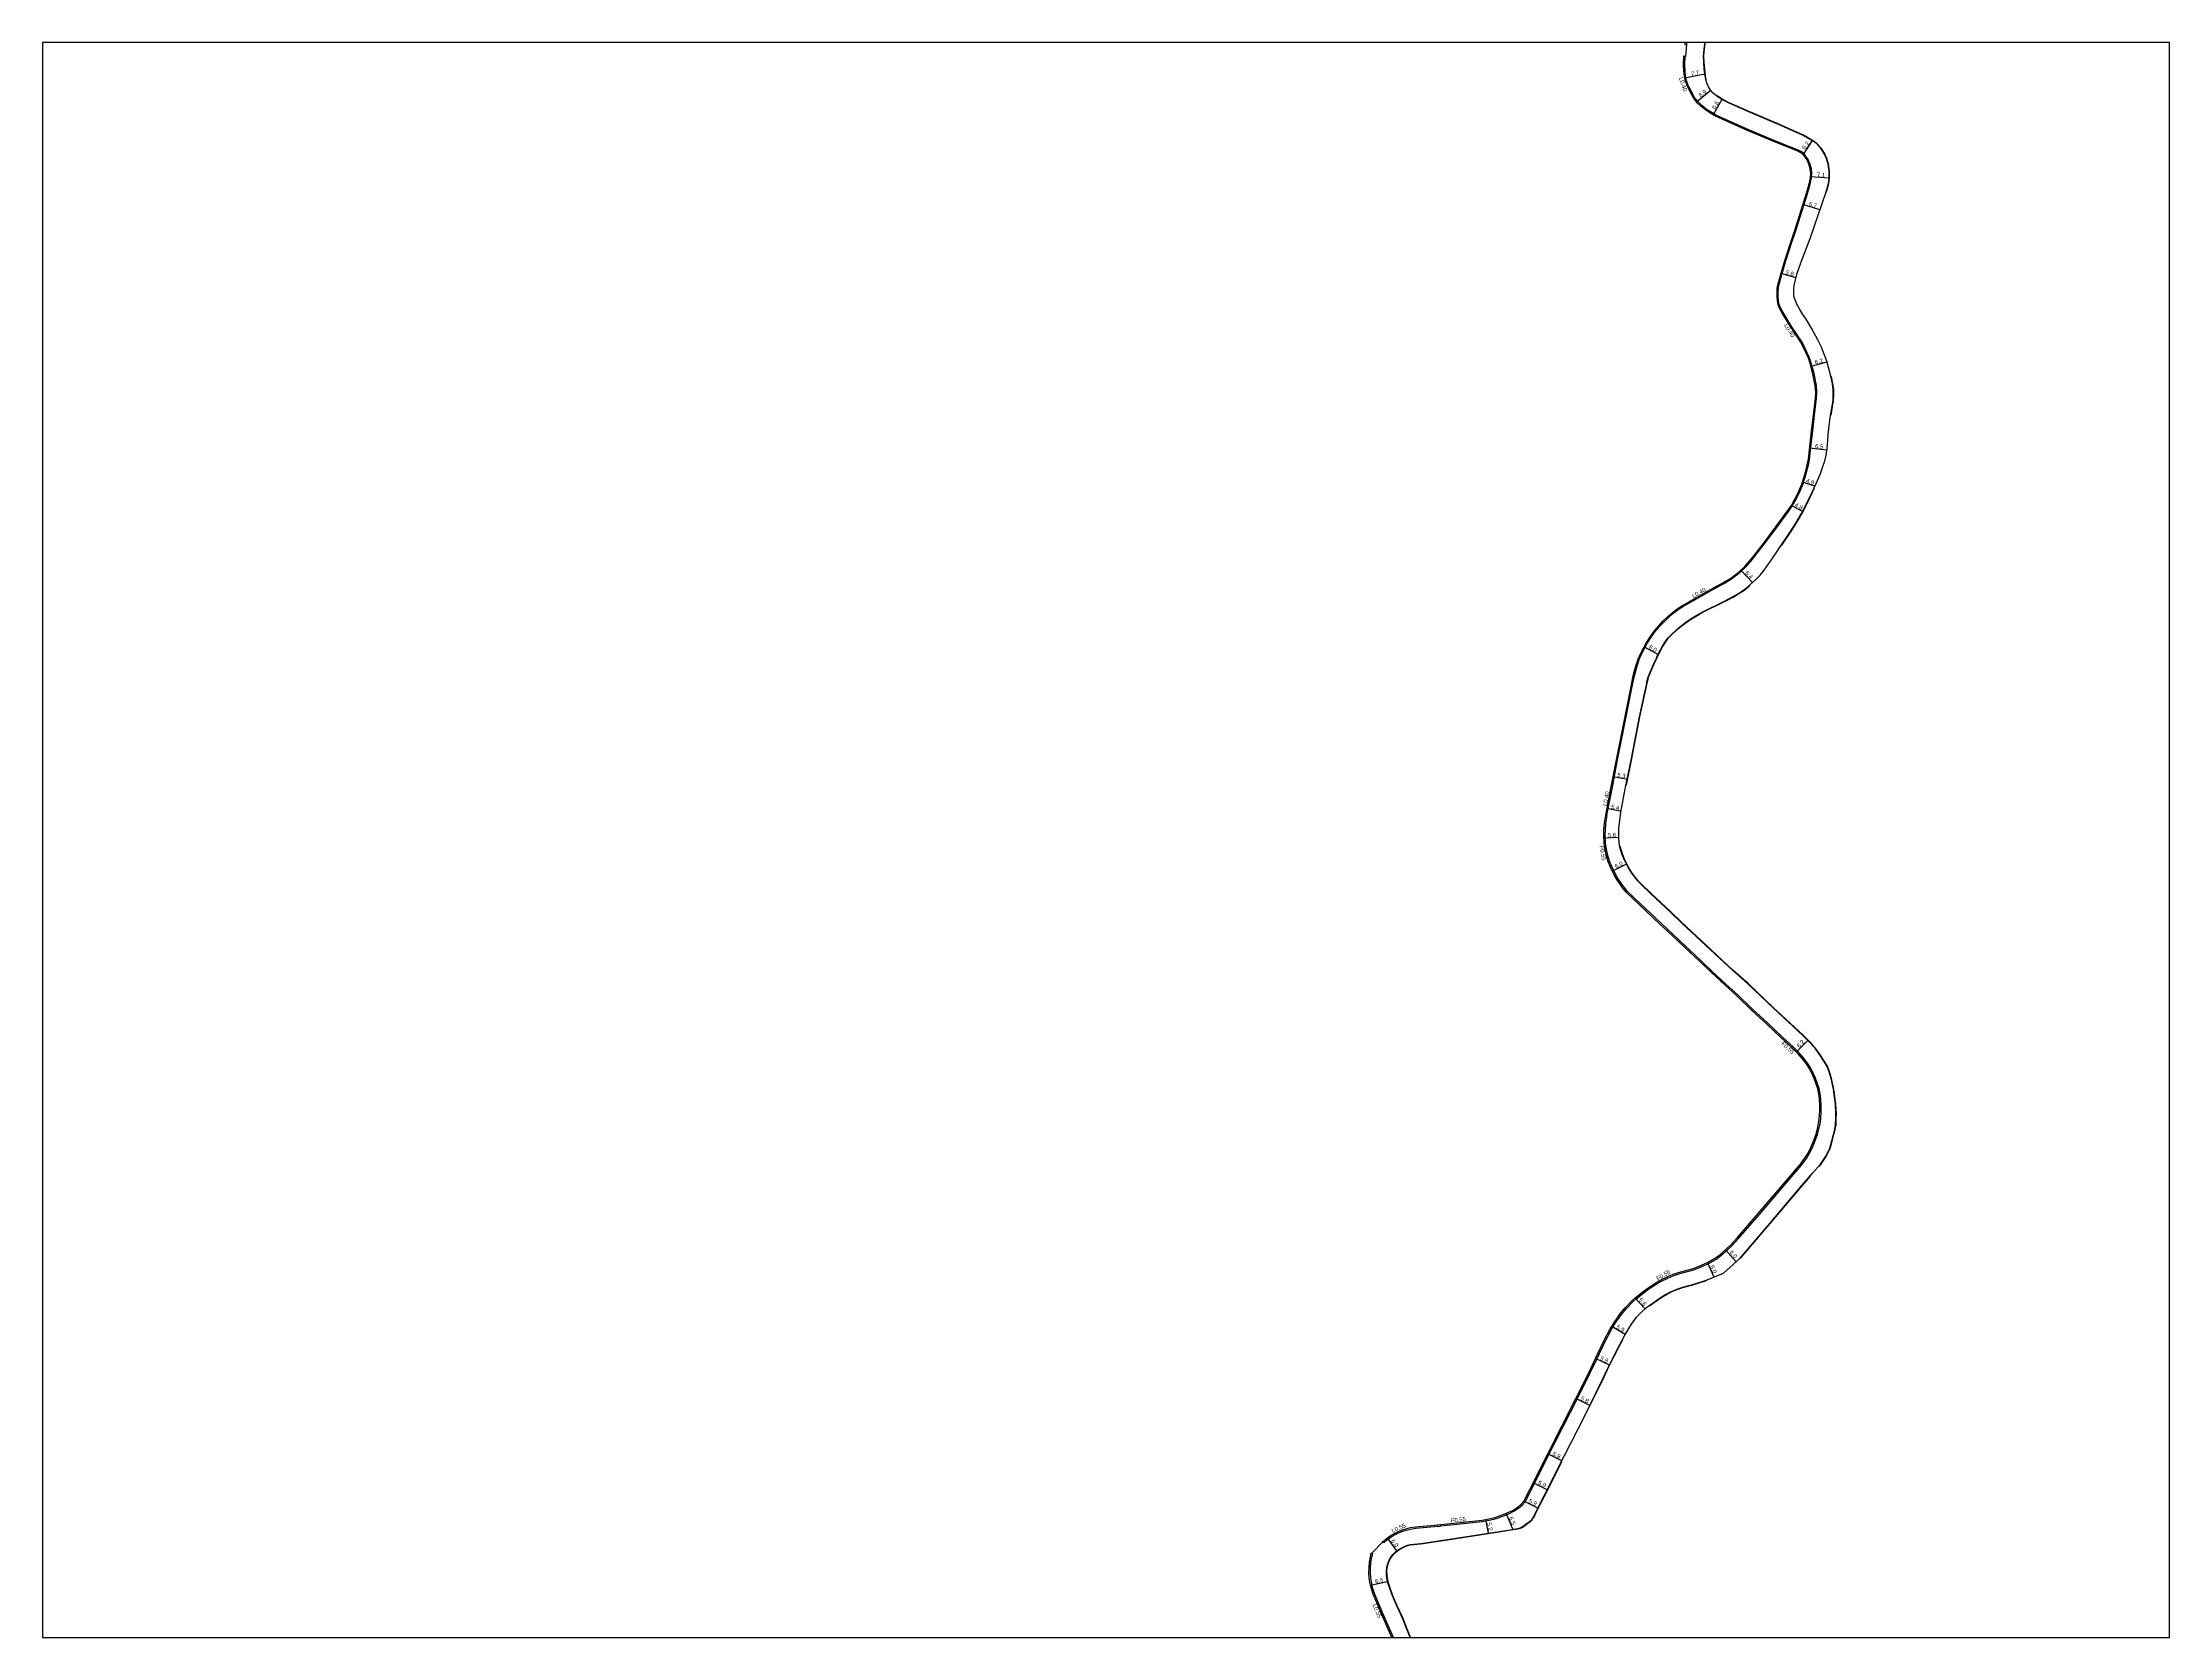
# Model space of a CAD drawing. Header units: metres. Extents: x -24000 to -20000, y -93000 to -89999.
# Drawn here: x -24000 to -23200, y -92400 to -91800 of the extents above; entities that cross this region are included whole.
import ezdxf

# ---------------------------------------------------------------- set-up
doc = ezdxf.new("R2010")
doc.units = ezdxf.units.M
doc.header["$LTSCALE"] = 2.5
for name, color, linetype in [('側溝・桝', 7, 'Continuous'), ('図郭', 7, 'Continuous'), ('幅員', 7, 'Continuous'), ('歩道・分離帯・安全施設', 7, 'Continuous'), ('道路', 7, 'Continuous')]:
    doc.layers.add(name, color=color, linetype=linetype)
doc.styles.get("Standard").update_dxf_attribs({"font": ''})
doc.styles.get('Standard').set_extended_font_data('@MS PGothic')

msp = doc.modelspace()

# ---------------------------------------------------------------- linework, layer by layer
at = {"layer": '側溝・桝'}
for points in [[(-23381.57, -91800.86), (-23381.51, -91800)], [(-23411.59, -92090.72), (-23409.53, -92080.13), (-23407.69, -92070.5), (-23405.68, -92060.5), (-23404.18, -92053.04), (-23402.17, -92042.93), (-23401.27, -92038.29), (-23400.4, -92035.04), (-23399.42, -92032.15), (-23398.57, -92030.09), (-23397.48, -92027.97), (-23396.32, -92025.89), (-23394.89, -92023.7), (-23393.39, -92021.62), (-23391.8, -92019.67), (-23390.23, -92018.01), (-23388.43, -92016.27), (-23386.86, -92014.95), (-23384.88, -92013.4), (-23382.98, -92012.11), (-23378.56, -92009.59), (-23372.42, -92006.11), (-23367.15, -92003.22), (-23364.79, -92001.81), (-23361.51, -91999.3), (-23359.45, -91997.34), (-23357.76, -91995.5), (-23355.9, -91993.19), (-23352.4, -91988.68), (-23347.68, -91982.41), (-23343.32, -91976.44), (-23341.85, -91974.38), (-23340.39, -91971.76), (-23339.05, -91969), (-23337.9, -91966.3), (-23337, -91963.55), (-23336.14, -91960.28), (-23335.81, -91958.99), (-23335.42, -91956.8), (-23335.03, -91953.33), (-23334.2, -91946.1), (-23333.52, -91940.22), (-23332.74, -91933.83), (-23332.58, -91931.66), (-23332.81, -91929.05), (-23333.68, -91924.53), (-23334.75, -91920.64), (-23335.44, -91918.58), (-23336.34, -91916.49), (-23337.94, -91913.28), (-23338.44, -91912.36), (-23341.85, -91907.16), (-23345.35, -91901.6), (-23346.32, -91899.83), (-23346.75, -91898.52), (-23347.05, -91897.02), (-23347.19, -91895.57), (-23347.17, -91893.96), (-23347.11, -91892.35), (-23346.93, -91891.38), (-23345.76, -91887.3), (-23344.26, -91882.18), (-23342, -91875.16), (-23340.82, -91871.51), (-23340.7, -91871.17), (-23338.28, -91863.62), (-23336.4, -91857.63), (-23335.23, -91853.73), (-23334.66, -91850.95), (-23334.53, -91849.14), (-23334.68, -91847.59), (-23335.15, -91845.92), (-23335.94, -91843.96), (-23336.85, -91842.59), (-23337.68, -91841.66), (-23338.7, -91841.01), (-23339.87, -91840.42), (-23348.4, -91836.93), (-23358.25, -91832.83), (-23368.1, -91828.47), (-23370.78, -91827.18), (-23372.64, -91826.12), (-23374.22, -91825.04), (-23375.83, -91823.74), (-23377.16, -91822.48), (-23378.35, -91821.01), (-23379.19, -91819.7), (-23380.45, -91817.34), (-23381.18, -91815.81), (-23381.68, -91814.3), (-23382.02, -91812.61), (-23382.22, -91810.66), (-23382.33, -91808.28), (-23382.22, -91805.09)], [(-23474.39, -92358.02), (-23469.15, -92357.48), (-23458.45, -92356.41), (-23455.25, -92355.77), (-23453.58, -92355.36), (-23450.77, -92354.4), (-23448.53, -92353.46), (-23446.59, -92352.54), (-23444.67, -92351.27), (-23443.48, -92350.22), (-23442.36, -92349.01), (-23439.96, -92344.29), (-23433.39, -92331.15), (-23422.79, -92310.4), (-23418.08, -92300.94), (-23415.42, -92295.33), (-23412.22, -92288.71), (-23409.85, -92284.15), (-23408.35, -92281.64), (-23406.99, -92279.69), (-23406.03, -92278.37), (-23404.38, -92276.4), (-23401.67, -92273.62), (-23400.63, -92272.63), (-23397.61, -92270.21), (-23395.82, -92268.88), (-23393.1, -92267.12), (-23391.06, -92265.93), (-23388.73, -92264.83), (-23386.47, -92263.89), (-23383.67, -92262.93), (-23378.93, -92261.65), (-23376.72, -92260.86), (-23373.5, -92259.41), (-23370.65, -92257.77), (-23368.85, -92256.47), (-23366.1, -92254.06), (-23364.59, -92252.63), (-23362.07, -92249.87), (-23354.23, -92240.85), (-23342.15, -92226.68), (-23338.43, -92222.28), (-23336.54, -92219.77), (-23335.47, -92218.01), (-23334.26, -92215.66), (-23333.33, -92213.46), (-23332.41, -92210.79), (-23331.88, -92208.64), (-23331.44, -92206.79), (-23331.19, -92204.85), (-23330.97, -92201.97), (-23330.96, -92199.82), (-23331.12, -92197.33), (-23331.39, -92195.4), (-23331.8, -92193.51), (-23332.33, -92191.74), (-23333.16, -92189.56), (-23333.97, -92187.72), (-23335.03, -92185.61), (-23336.1, -92183.93), (-23337.6, -92181.93), (-23339.3, -92180.01), (-23341.45, -92177.9), (-23345.65, -92174.04), (-23351.06, -92168.92), (-23356.81, -92163.61), (-23362.41, -92158.3), (-23366.8, -92154.22), (-23372.07, -92149.3), (-23376.23, -92145.36), (-23382.19, -92139.81), (-23386.85, -92135.4), (-23393.17, -92129.46), (-23399.02, -92124.04), (-23403.83, -92119.41), (-23405.13, -92117.79), (-23406.21, -92116.26), (-23407.39, -92114.62), (-23408.29, -92113.09), (-23409.79, -92109.97), (-23410.56, -92108.01), (-23411.22, -92105.88), (-23411.72, -92103.51), (-23412.08, -92101.18), (-23412.22, -92098.19), (-23412.18, -92096.27), (-23411.95, -92093.77), (-23411.47, -92090.74)], [(-23411.47, -92090.74), (-23411.99, -92090.64)], [(-23495.55, -92364.35), (-23494.25, -92363.26), (-23492.88, -92362.26), (-23491.68, -92361.56), (-23490.2, -92360.82), (-23488.68, -92360.15), (-23487.12, -92359.61), (-23485.42, -92359.2), (-23483.46, -92358.93), (-23476.44, -92358.23), (-23475.27, -92358.11)], [(-23495.55, -92364.35), (-23495.89, -92363.93)], [(-23491.81, -92400), (-23493.31, -92396.64), (-23496.21, -92390.05), (-23498.96, -92383.52), (-23499.72, -92381.16), (-23500.19, -92379.03), (-23500.44, -92377.53), (-23500.52, -92375.65), (-23500.5, -92373.68), (-23500.33, -92371.76), (-23500, -92369.77), (-23499.66, -92368.39)], [(-23500.21, -92368.27), (-23499.66, -92368.39)]]:
    msp.add_lwpolyline(points, dxfattribs=at)
msp.add_lwpolyline([(-23475.33, -92357.58), (-23474.44, -92357.49), (-23474.36, -92358.26), (-23475.25, -92358.36)], close=True, dxfattribs=at)
at = {"layer": '図郭'}
msp.add_lwpolyline([(-24000, -92400), (-23200, -92400), (-23200, -91800), (-24000, -91800)], close=True, dxfattribs=at)
at = {"layer": '幅員', "flags": 128}
for points in [[(-23374.72, -91811.88), (-23382.28, -91813.4)], [(-23372.48, -91818.01), (-23377.81, -91822.33)], [(-23368.37, -91821.4), (-23371.66, -91827.16)], [(-23334.42, -91836.88), (-23337.76, -91842.1)], [(-23328.01, -91851.01), (-23335.04, -91850.5)], [(-23331.46, -91862.95), (-23337.87, -91860.95)], [(-23340.5, -91888.54), (-23346.08, -91886.91)], [(-23328.83, -91920.21), (-23334.84, -91921.88)], [(-23328.86, -91953.3), (-23335.36, -91952.56)], [(-23333.38, -91966.91), (-23338.04, -91965.38)], [(-23337.99, -91976.37), (-23342.19, -91974.16)], [(-23356.84, -92003.16), (-23361.27, -91998.51)], [(-23392.39, -92030.23), (-23397.6, -92027.34)], [(-23403.99, -92077.18), (-23409.2, -92076.19)], [(-23406.26, -92089.23), (-23411.52, -92088.21)], [(-23407.13, -92099.07), (-23412.7, -92099.33)], [(-23404.17, -92109.13), (-23409.54, -92111.72)], [(-23336.01, -92175.37), (-23340.33, -92179.75)], [(-23363.01, -92258.66), (-23366.97, -92254.12)], [(-23371.29, -92264.42), (-23373.78, -92258.95)], [(-23397.17, -92276.33), (-23401.04, -92272.27)], [(-23404.71, -92286.06), (-23409.8, -92283.03)], [(-23410.66, -92297.58), (-23415.88, -92295.06)], [(-23418.05, -92312.7), (-23423.24, -92310.11)], [(-23428.59, -92333.55), (-23433.84, -92330.87)], [(-23434.02, -92344.41), (-23439.3, -92341.77)], [(-23437.56, -92351.32), (-23442.8, -92348.7)], [(-23456.17, -92360.75), (-23457.19, -92355.62)], [(-23446.99, -92359.28), (-23449.51, -92353.29)], [(-23490.58, -92367.37), (-23494.14, -92362.52)], [(-23494.08, -92379.04), (-23500.46, -92380.44)]]:
    msp.add_lwpolyline(points, dxfattribs=at)
at = {"layer": '歩道・分離帯・安全施設'}
for points in [[(-23374.22, -91814.04), (-23374.5, -91812.49), (-23374.82, -91809.92), (-23375.03, -91807.5), (-23375.09, -91805.04), (-23374.91, -91802.53), (-23374.65, -91800.47), (-23374.58, -91800)], [(-23328.98, -91856.26), (-23328.95, -91856.17), (-23328.08, -91853.08), (-23327.86, -91851.01), (-23327.9, -91848.34), (-23328.24, -91845.73), (-23328.85, -91843.58), (-23329.7, -91841.61), (-23330.88, -91839.91), (-23332.8, -91837.8), (-23334.23, -91836.81), (-23337.92, -91834.75), (-23346.97, -91830.75), (-23357.89, -91826.08), (-23365.57, -91822.66), (-23368.29, -91821.27), (-23370.08, -91820.07)], [(-23327.27, -91940.15), (-23326.4, -91934.65), (-23326.29, -91932.3), (-23326.29, -91930.5), (-23326.6, -91928.41), (-23327.18, -91925.59)], [(-23346.04, -91989.33), (-23345.85, -91989.04), (-23342.46, -91984.07), (-23340.43, -91980.89), (-23338.25, -91977.24), (-23336.19, -91973.1), (-23334.28, -91969.2), (-23333.62, -91967.77)], [(-23404.28, -92079.35), (-23402.22, -92069.33), (-23399.15, -92053.66), (-23396.6, -92041.62), (-23396.25, -92040.08), (-23395.8, -92038.41), (-23395.21, -92036.93), (-23394.36, -92034.88), (-23393.84, -92033.69), (-23392.82, -92031.62), (-23392.25, -92030.29), (-23391.29, -92028.51), (-23390.71, -92027.35), (-23389.93, -92026.18), (-23389.3, -92025.16), (-23388.49, -92024.09), (-23387.83, -92023.37), (-23384.86, -92020.56), (-23382.29, -92018.55), (-23379.77, -92016.84), (-23376.81, -92015.08), (-23374.97, -92014.1), (-23368.1, -92010.68), (-23364.09, -92008.59), (-23361.92, -92007.31), (-23360.07, -92006.08), (-23358.02, -92004.42), (-23357.8, -92004.23)], [(-23326.24, -92193.48), (-23326.68, -92191.48), (-23327.16, -92189.69), (-23327.85, -92187.21), (-23328.68, -92185.14), (-23330, -92182.89), (-23331.42, -92180.78), (-23332.89, -92178.65), (-23334.75, -92176.4), (-23337.79, -92173.39), (-23348.88, -92163.12), (-23358.5, -92153.94), (-23364.11, -92149.04), (-23374.23, -92139.55), (-23383.42, -92131.04), (-23387.42, -92127.12), (-23395.05, -92120), (-23398.57, -92116.63), (-23399.9, -92115.25), (-23402.11, -92112.42), (-23403.35, -92110.42), (-23404.94, -92107.25), (-23405.78, -92105.18), (-23406.53, -92102.68), (-23406.6, -92102.24)], [(-23331.81, -92222.86), (-23331.09, -92222.06), (-23329.15, -92219.05), (-23327.64, -92216.03), (-23326.88, -92213.26), (-23326.19, -92210.78), (-23325.77, -92208.96), (-23325.42, -92207.21), (-23325.31, -92204.69), (-23325.29, -92202.99), (-23325.44, -92199.42), (-23325.82, -92196.59), (-23326.13, -92194.17)], [(-23361.18, -92257.15), (-23350.19, -92244.31), (-23338.1, -92230.12), (-23335.05, -92226.51)], [(-23395.31, -92275.09), (-23394.51, -92274.53), (-23392.79, -92273.25), (-23390.31, -92271.65), (-23387.89, -92270.23), (-23385.49, -92269.18), (-23383.07, -92268.37), (-23379.79, -92267.47), (-23379.6, -92267.43), (-23374.14, -92265.71)], [(-23417.62, -92312.16), (-23413.3, -92303.27), (-23411.33, -92299.25), (-23408.81, -92294.22), (-23406.72, -92290.08), (-23405.64, -92288.09)], [(-23439.33, -92355.27), (-23439.21, -92355.12), (-23437.83, -92352.17), (-23435.05, -92346.8), (-23428.58, -92333.87)], [(-23485.41, -92400), (-23488.38, -92392.67), (-23490.58, -92387.81), (-23492.09, -92384.34), (-23493.14, -92381.48), (-23493.93, -92379), (-23494.3, -92376.7), (-23494.34, -92374.86), (-23494.13, -92373.14), (-23493.76, -92371.96), (-23493.19, -92370.71), (-23492.64, -92369.8), (-23491.95, -92368.89), (-23491.1, -92367.98), (-23490.39, -92367.4), (-23489.45, -92366.79), (-23487.94, -92366.02), (-23486.59, -92365.44), (-23485.56, -92365.19), (-23481.57, -92364.75), (-23473.23, -92363.49), (-23465.88, -92362.45), (-23460.99, -92361.64), (-23449.08, -92359.8)], [(-23448.43, -92359.69), (-23444.41, -92358.96), (-23443.44, -92358.58), (-23439.8, -92355.88), (-23439.67, -92355.75)]]:
    msp.add_lwpolyline(points, dxfattribs=at)
at = {"layer": '道路'}
for points in [[(-23492.43, -92400), (-23493.82, -92396.87), (-23496.73, -92390.28), (-23499.49, -92383.72), (-23500.27, -92381.3), (-23500.75, -92379.14), (-23501, -92377.59), (-23501.08, -92375.66), (-23501.06, -92373.65), (-23500.89, -92371.69), (-23500.55, -92369.66), (-23500.21, -92368.27), (-23499.91, -92368.16), (-23495.93, -92363.97), (-23495.89, -92363.93), (-23494.58, -92362.84), (-23493.17, -92361.81), (-23491.93, -92361.09), (-23490.43, -92360.34), (-23488.87, -92359.66), (-23487.27, -92359.1), (-23485.52, -92358.68), (-23483.53, -92358.41), (-23476.49, -92357.7), (-23469.2, -92356.95), (-23458.53, -92355.88), (-23455.37, -92355.25), (-23453.73, -92354.84), (-23450.96, -92353.9), (-23448.75, -92352.97), (-23446.86, -92352.08), (-23444.99, -92350.84), (-23443.85, -92349.84), (-23442.8, -92348.7), (-23440.44, -92344.05), (-23433.87, -92330.91), (-23423.26, -92310.16), (-23418.56, -92300.71), (-23415.9, -92295.1), (-23412.7, -92288.47), (-23410.32, -92283.89), (-23408.8, -92281.35), (-23407.42, -92279.38), (-23406.45, -92278.05), (-23404.78, -92276.04), (-23402.05, -92273.24), (-23400.98, -92272.23), (-23397.93, -92269.79), (-23396.13, -92268.44), (-23393.38, -92266.66), (-23391.31, -92265.45), (-23388.95, -92264.34), (-23386.66, -92263.39), (-23383.83, -92262.42), (-23379.09, -92261.14), (-23376.92, -92260.37), (-23373.74, -92258.93), (-23370.94, -92257.32), (-23369.18, -92256.05), (-23366.46, -92253.67), (-23364.97, -92252.25), (-23362.47, -92249.52), (-23354.64, -92240.5), (-23342.56, -92226.33), (-23338.84, -92221.95), (-23336.98, -92219.48), (-23335.94, -92217.75), (-23334.74, -92215.43), (-23333.83, -92213.27), (-23332.92, -92210.64), (-23332.4, -92208.52), (-23331.97, -92206.7), (-23331.72, -92204.79), (-23331.51, -92201.95), (-23331.49, -92199.84), (-23331.65, -92197.38), (-23331.91, -92195.49), (-23332.31, -92193.65), (-23332.83, -92191.91), (-23333.66, -92189.76), (-23334.45, -92187.95), (-23335.49, -92185.88), (-23336.54, -92184.24), (-23338.02, -92182.27), (-23339.69, -92180.38), (-23341.81, -92178.28), (-23346.02, -92174.43), (-23351.43, -92169.31), (-23357.17, -92163.99), (-23362.77, -92158.68), (-23367.16, -92154.61), (-23372.43, -92149.69), (-23376.59, -92145.74), (-23382.55, -92140.2), (-23387.22, -92135.78), (-23393.54, -92129.85), (-23399.39, -92124.42), (-23404.22, -92119.77), (-23405.55, -92118.12), (-23406.65, -92116.57), (-23407.83, -92114.91), (-23408.76, -92113.34), (-23410.28, -92110.19), (-23411.07, -92108.18), (-23411.73, -92106.01), (-23412.24, -92103.61), (-23412.61, -92101.23), (-23412.75, -92098.2), (-23412.71, -92096.24), (-23412.48, -92093.7), (-23411.99, -92090.65), (-23409.94, -92080.05), (-23408.09, -92070.43), (-23406.08, -92060.42), (-23404.58, -92052.96), (-23402.57, -92042.85), (-23401.67, -92038.2), (-23400.79, -92034.92), (-23399.8, -92032.01), (-23398.94, -92029.92), (-23397.84, -92027.78), (-23396.68, -92025.68), (-23395.23, -92023.47), (-23393.71, -92021.37), (-23392.11, -92019.4), (-23390.52, -92017.72), (-23388.7, -92015.97), (-23387.12, -92014.63), (-23385.12, -92013.07), (-23383.2, -92011.76), (-23378.76, -92009.23), (-23372.62, -92005.75), (-23367.35, -92002.86), (-23365.02, -92001.47), (-23361.78, -91998.99), (-23359.74, -91997.05), (-23358.07, -91995.23), (-23356.22, -91992.93), (-23352.72, -91988.43), (-23348.01, -91982.16), (-23343.65, -91976.2), (-23342.19, -91974.16), (-23340.75, -91971.57), (-23339.42, -91968.83), (-23338.29, -91966.15), (-23337.4, -91963.43), (-23336.54, -91960.18), (-23336.22, -91958.91), (-23335.83, -91956.74), (-23335.44, -91953.28), (-23334.61, -91946.06), (-23333.93, -91940.17), (-23333.15, -91933.79), (-23332.99, -91931.67), (-23333.22, -91929.11), (-23334.08, -91924.62), (-23335.15, -91920.76), (-23335.82, -91918.72), (-23336.72, -91916.66), (-23338.3, -91913.47), (-23338.79, -91912.57), (-23342.19, -91907.38), (-23345.7, -91901.81), (-23346.7, -91899.99), (-23347.15, -91898.63), (-23347.46, -91897.08), (-23347.6, -91895.59), (-23347.58, -91893.95), (-23347.52, -91892.3), (-23347.33, -91891.28), (-23346.16, -91887.18), (-23344.66, -91882.06), (-23342.4, -91875.04), (-23341.21, -91871.38), (-23341.09, -91871.04), (-23338.67, -91863.5), (-23336.8, -91857.51), (-23335.63, -91853.63), (-23335.07, -91850.9), (-23334.94, -91849.14), (-23335.09, -91847.67), (-23335.54, -91846.05), (-23336.31, -91844.15), (-23337.17, -91842.84), (-23337.95, -91841.98), (-23338.9, -91841.37), (-23340.04, -91840.79), (-23348.56, -91837.31), (-23358.41, -91833.2), (-23368.27, -91828.85), (-23370.97, -91827.55), (-23372.86, -91826.47), (-23374.47, -91825.37), (-23376.11, -91824.05), (-23377.46, -91822.76), (-23378.69, -91821.25), (-23379.54, -91819.91), (-23380.82, -91817.52), (-23381.57, -91815.97), (-23382.08, -91814.4), (-23382.43, -91812.67), (-23382.63, -91810.7), (-23382.74, -91808.28), (-23382.63, -91805.05), (-23381.87, -91805.13), (-23381.49, -91800.87), (-23382.22, -91800.82), (-23382.16, -91800)], [(-23485.57, -92400), (-23488.52, -92392.73), (-23490.72, -92387.87), (-23492.23, -92384.4), (-23493.28, -92381.53), (-23494.08, -92379.04), (-23494.45, -92376.72), (-23494.49, -92374.85), (-23494.28, -92373.11), (-23493.9, -92371.9), (-23493.32, -92370.64), (-23492.76, -92369.72), (-23492.06, -92368.79), (-23491.2, -92367.87), (-23490.48, -92367.28), (-23489.52, -92366.66), (-23488.01, -92365.89), (-23486.64, -92365.29), (-23485.58, -92365.04), (-23481.59, -92364.6), (-23473.25, -92363.34), (-23465.9, -92362.3), (-23461.01, -92361.5), (-23448.82, -92359.61), (-23444.45, -92358.82), (-23443.51, -92358.44), (-23439.89, -92355.76), (-23439.78, -92355.65), (-23439.34, -92355.04), (-23437.97, -92352.1), (-23435.18, -92346.73), (-23427.57, -92331.52), (-23420.05, -92316.83), (-23413.43, -92303.21), (-23411.47, -92299.18), (-23408.94, -92294.15), (-23406.86, -92290.01), (-23404.71, -92286.06), (-23402.33, -92282.13), (-23400.46, -92279.49), (-23398.42, -92277.49), (-23396.67, -92275.86), (-23394.6, -92274.41), (-23392.87, -92273.13), (-23390.39, -92271.52), (-23387.96, -92270.1), (-23385.54, -92269.04), (-23383.12, -92268.22), (-23379.83, -92267.33), (-23379.64, -92267.28), (-23373.93, -92265.49), (-23367.75, -92262.98), (-23361.53, -92257.32), (-23350.31, -92244.21), (-23338.22, -92230.02), (-23334.12, -92225.19), (-23331.21, -92221.97), (-23329.28, -92218.98), (-23327.78, -92215.98), (-23327.03, -92213.23), (-23326.34, -92210.75), (-23325.92, -92208.92), (-23325.57, -92207.19), (-23325.46, -92204.69), (-23325.44, -92202.99), (-23325.59, -92199.43), (-23325.97, -92196.61), (-23326.35, -92193.68), (-23326.83, -92191.52), (-23327.3, -92189.73), (-23327.99, -92187.25), (-23328.81, -92185.2), (-23330.13, -92182.97), (-23331.54, -92180.87), (-23333.01, -92178.74), (-23334.87, -92176.5), (-23337.89, -92173.5), (-23348.98, -92163.23), (-23358.6, -92154.05), (-23364.21, -92149.15), (-23374.33, -92139.65), (-23383.53, -92131.15), (-23387.52, -92127.23), (-23395.15, -92120.11), (-23398.68, -92116.74), (-23400.01, -92115.35), (-23402.23, -92112.5), (-23403.48, -92110.5), (-23405.08, -92107.32), (-23405.92, -92105.23), (-23406.68, -92102.71), (-23406.95, -92100.94), (-23407.13, -92099.07), (-23407.15, -92097.26), (-23407.09, -92095.64), (-23406.32, -92089.55), (-23404.58, -92080.07), (-23402.36, -92069.3), (-23399.3, -92053.63), (-23396.75, -92041.59), (-23396.4, -92040.05), (-23395.94, -92038.36), (-23395.35, -92036.88), (-23394.5, -92034.82), (-23393.98, -92033.63), (-23392.96, -92031.56), (-23392.39, -92030.23), (-23391.43, -92028.44), (-23390.84, -92027.28), (-23390.06, -92026.1), (-23389.42, -92025.08), (-23388.61, -92024), (-23387.94, -92023.27), (-23384.96, -92020.44), (-23382.38, -92018.43), (-23379.85, -92016.71), (-23376.88, -92014.95), (-23375.04, -92013.97), (-23368.17, -92010.55), (-23364.16, -92008.46), (-23362, -92007.18), (-23360.16, -92005.96), (-23358.12, -92004.31), (-23355.62, -92002.05), (-23353.92, -92000.34), (-23352.43, -91998.45), (-23349.8, -91994.75), (-23348.23, -91992.32), (-23345.97, -91988.95), (-23342.59, -91983.99), (-23340.55, -91980.81), (-23338.38, -91977.17), (-23336.33, -91973.04), (-23334.42, -91969.13), (-23332.89, -91965.86), (-23331.4, -91962.45), (-23330.48, -91959.86), (-23329.59, -91957.3), (-23329.08, -91955.18), (-23328.79, -91952.66), (-23328.52, -91949.74), (-23328.4, -91947.44), (-23327.57, -91941.09), (-23326.55, -91934.64), (-23326.44, -91932.3), (-23326.44, -91930.51), (-23326.75, -91928.44), (-23327.35, -91925.52), (-23328.92, -91919.87), (-23331.02, -91914.41), (-23332.09, -91912.04), (-23334.6, -91907.49), (-23336.68, -91904.08), (-23337.87, -91902.35), (-23339.06, -91900.39), (-23340, -91898.71), (-23340.57, -91897.37), (-23341.1, -91895.87), (-23341.32, -91894.38), (-23341.27, -91892.71), (-23341.14, -91891.34), (-23340.71, -91889.32), (-23340.13, -91887.16), (-23338.7, -91882.84), (-23335.2, -91873.72), (-23329.09, -91856.13), (-23328.23, -91853.05), (-23328.01, -91851.01), (-23328.05, -91848.35), (-23328.39, -91845.76), (-23328.99, -91843.63), (-23329.83, -91841.69), (-23330.99, -91840), (-23332.9, -91837.92), (-23334.31, -91836.94), (-23337.99, -91834.89), (-23347.03, -91830.89), (-23357.95, -91826.22), (-23365.64, -91822.8), (-23368.37, -91821.4), (-23370.35, -91820.07), (-23371.58, -91819.02), (-23372.48, -91818.01), (-23373.33, -91816.67), (-23373.87, -91815.48), (-23374.31, -91814.35), (-23374.65, -91812.51), (-23374.97, -91809.94), (-23375.18, -91807.51), (-23375.24, -91805.04), (-23375.06, -91802.51), (-23374.8, -91800.45), (-23374.73, -91800)]]:
    msp.add_lwpolyline(points, dxfattribs=at)

# ---------------------------------------------------------------- texts
at = {"layer": '側溝・桝'}
for s, rotation, p in [('L0.40', 288.07552, (-23384.53, -91813.31)), ('L0.40', 302.21029, (-23345.01, -91906.38)), ('L0.40', 29.5619, (-23378.99, -92009.07)), ('L0.40', 79.02561, (-23411.59, -92087.29)), ('F0.55', 278.83481, (-23414.33, -92102.25)), ('F0.55', 317.47349, (-23346.16, -92176.81)), ('F0.55', 30.22299, (-23392.4, -92265.81)), ('L0.55', 23.57525, (-23492.15, -92360.65)), ('F0.55', 5.93247, (-23470.2, -92356.8)), ('L0.55', 292.84248, (-23499.8, -92387.74))]:
    msp.add_text(s, height=1.6, rotation=rotation, dxfattribs=at).set_placement(p)
at = {"layer": '幅員'}
for s, rotation, p in [('7.7', 11.41752, (-23379.78, -91812.64)), ('6.9', 39.04102, (-23376.29, -91820.78)), ('6.6', 60.26939, (-23370.86, -91825.26)), ('6.2', 57.33436, (-23336.99, -91840.43)), ('7.1', 355.87538, (-23332.61, -91850.43)), ('6.7', 342.61843, (-23335.8, -91861.33)), ('5.8', 343.65956, (-23344.45, -91887.13)), ('6.2', 15.48374, (-23333.13, -91921.14)), ('6.5', 353.47292, (-23333.35, -91952.53)), ('4.9', 341.87518, (-23336.86, -91965.5)), ('4.8', 332.20942, (-23341.13, -91974.44)), ('6.4', 313.58726, (-23359.77, -91999.72)), ('6.0', 331.00669, (-23396, -92027.94)), ('5.3', 349.14045, (-23407.8, -92076.2)), ('5.4', 349.02561, (-23410.12, -92088.22)), ('5.6', 2.64473, (-23411.2, -92099.01)), ('6.0', 25.74159, (-23408.13, -92110.76)), ('6.2', 45.36631, (-23339.25, -92178.29)), ('6.0', 311.13351, (-23365.65, -92255.25)), ('6.0', 294.4056, (-23372.84, -92260.4)), ('5.6', 313.62573, (-23399.8, -92273.2)), ('5.9', 329.21747, (-23408.22, -92283.68)), ('5.8', 334.22953, (-23414.32, -92295.53)), ('5.8', 333.54178, (-23421.68, -92310.61)), ('5.9', 332.9331, (-23432.24, -92331.41)), ('5.9', 333.41838, (-23437.69, -92342.3)), ('5.9', 333.42053, (-23441.21, -92349.22)), ('5.2', 281.30373, (-23456.69, -92356.88)), ('6.5', 292.80142, (-23448.52, -92355.01)), ('6.0', 306.27705, (-23492.93, -92363.75)), ('6.5', 12.42404, (-23498.57, -92379.77))]:
    msp.add_text(s, height=1.6, rotation=rotation, dxfattribs=at).set_placement(p)

doc.saveas('drawing.dxf')
